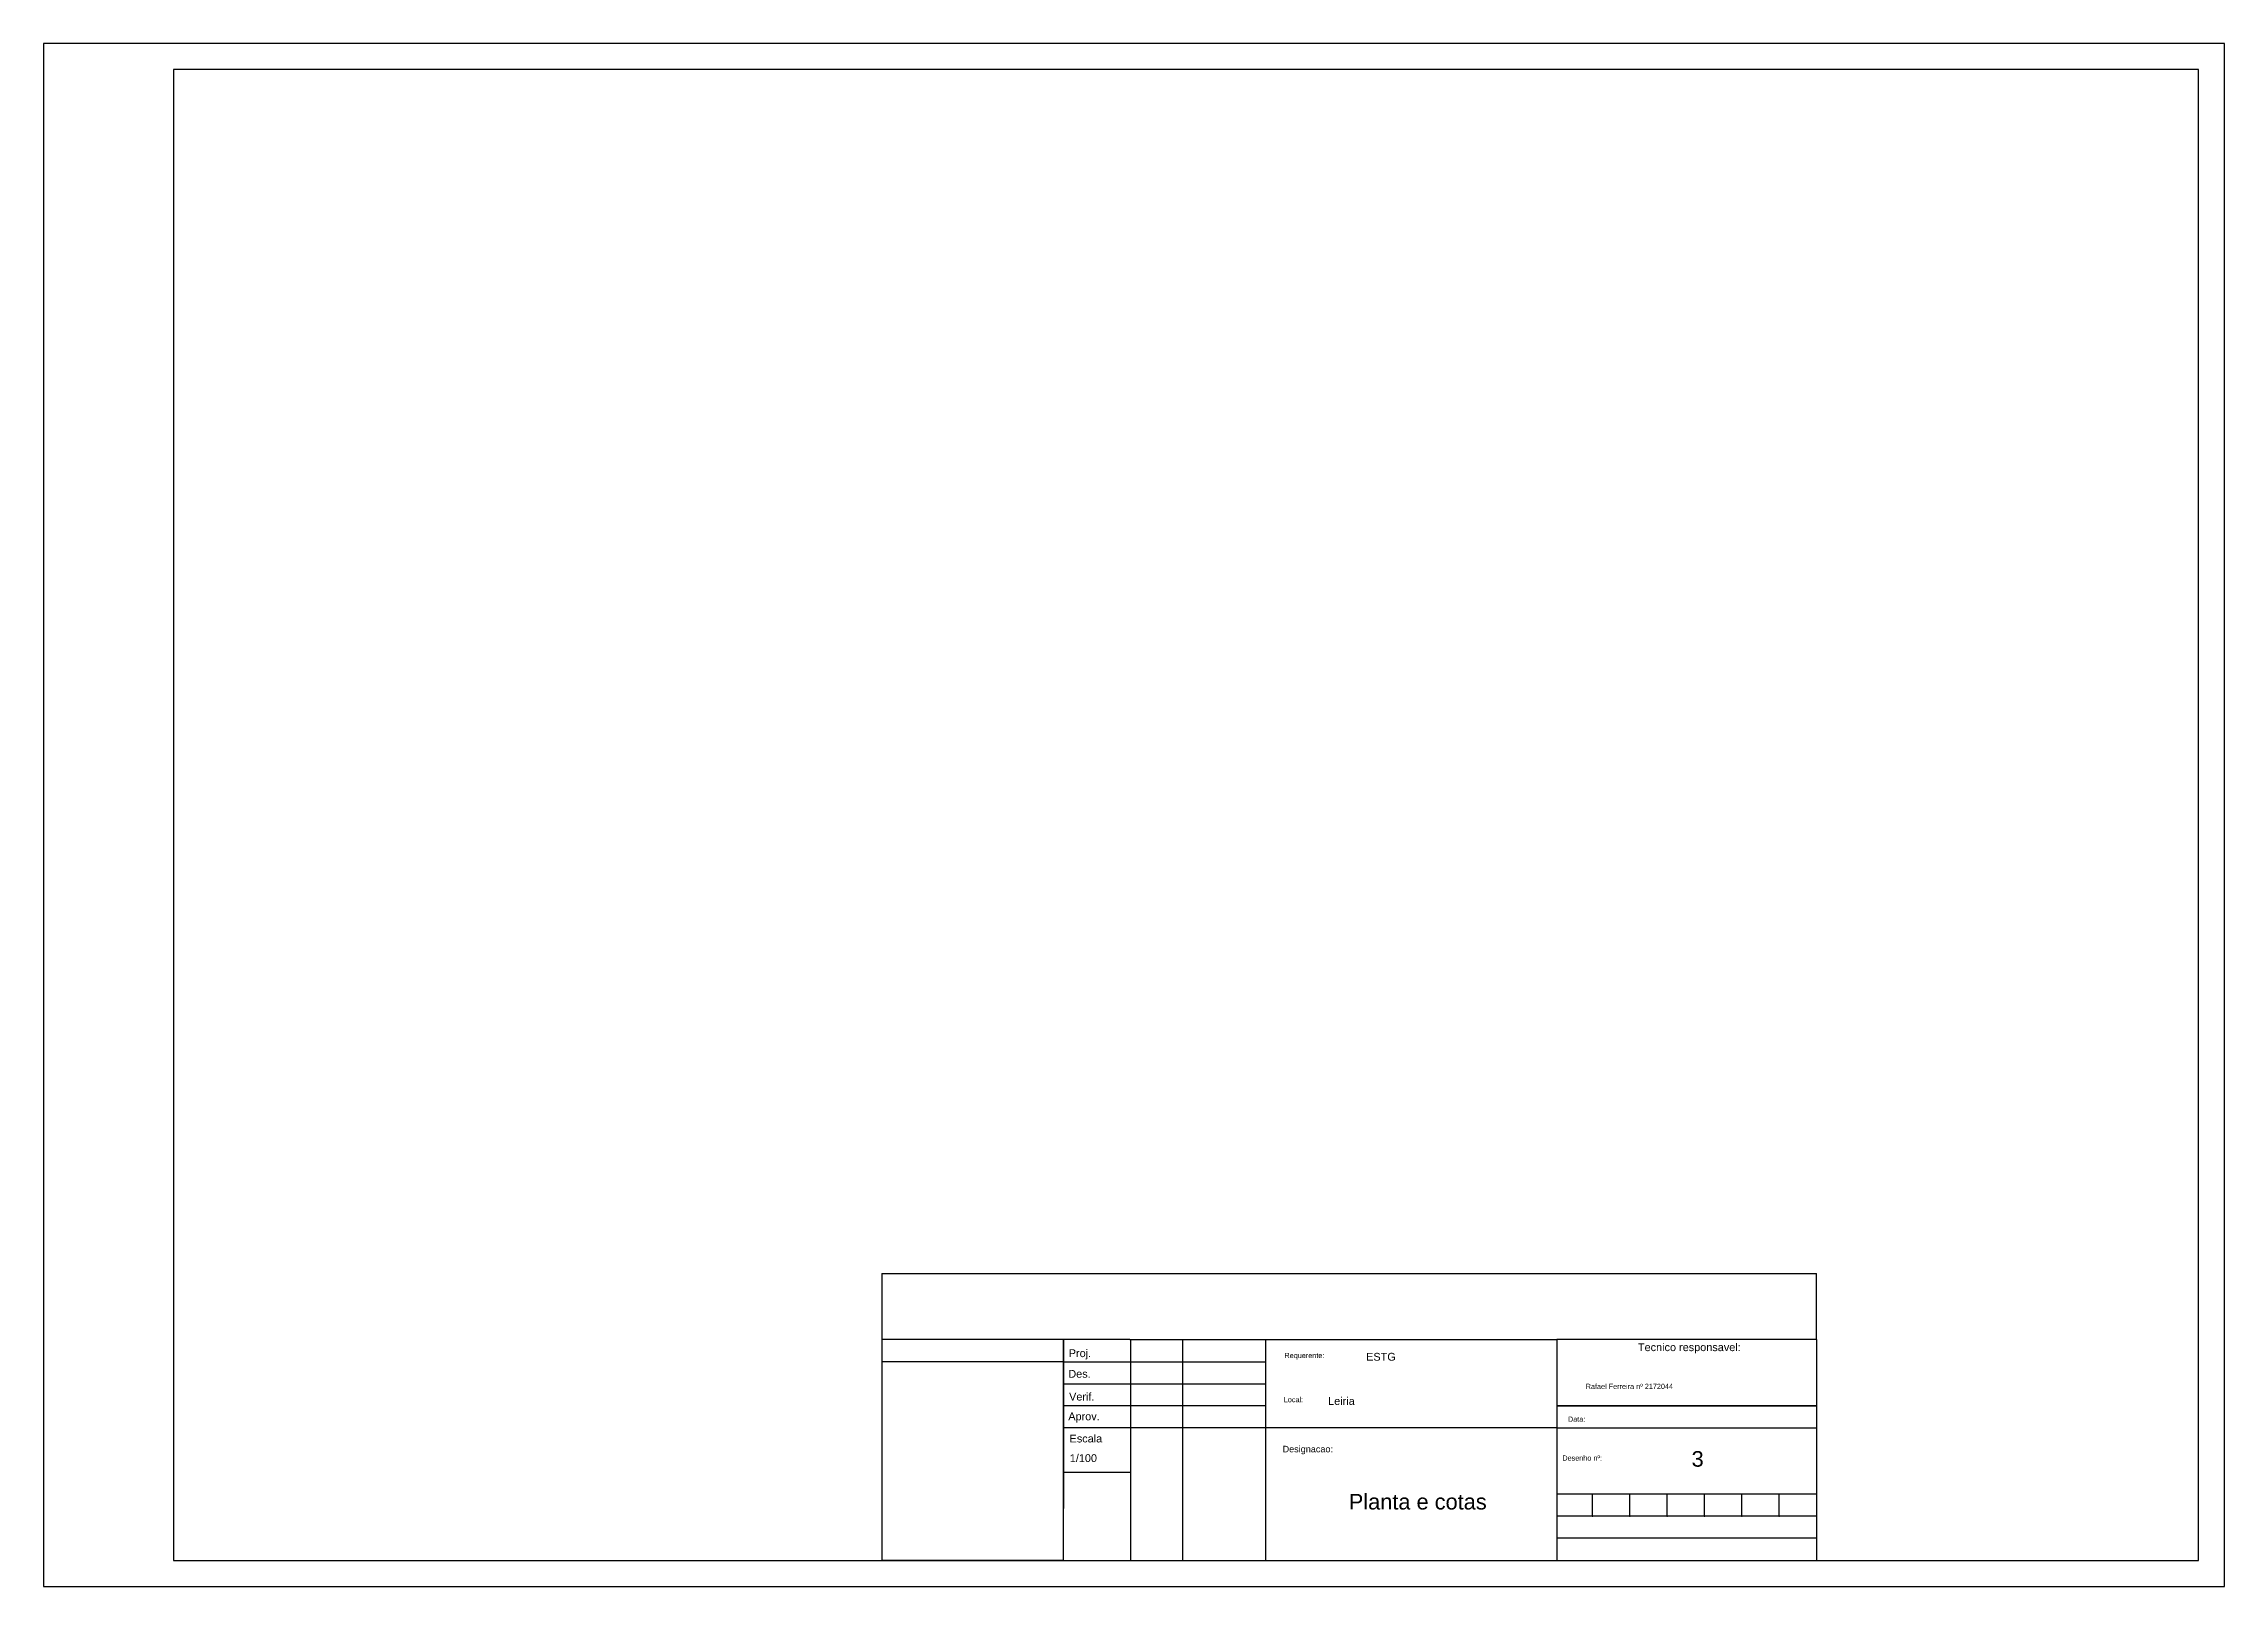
# Model space of a CAD drawing. Header units: millimetres. Extents: x 1315 to 1720, y -131 to -50.
# Drawn here: x 1629.66 to 1671.66, y -130.65 to -100.95 of the extents above; entities that cross this region are included whole.
import ezdxf

# ---------------------------------------------------------------- set-up
doc = ezdxf.new("R2010")
doc.units = ezdxf.units.MM
doc.styles.get("Standard").update_dxf_attribs({"font": 'ARIALUNI.TTF', "height": 0.22})

msp = doc.modelspace()

# ---------------------------------------------------------------- texts
for s, height, p in [('Tecnico responsavel:', 0.15, (1660.366, -126.122)), ('Proj.', 0.15, (1649.404, -126.237)), ('Requerente:', 0.1, (1653.558, -126.256)), ('Des.', 0.15, (1649.395, -126.634)), ('Rafael Ferreira nº 2172044', 0.1, (1659.36, -126.851)), ('Verif.', 0.15, (1649.41, -127.073)), ('Local:', 0.1, (1653.545, -127.106)), ('Leiria', 0.15, (1654.399, -127.158)), ('Aprov.', 0.15, (1649.395, -127.453)), ('Data:', 0.1, (1659.018, -127.482)), ('Escala', 0.15, (1649.419, -127.88)), ('1/100', 0.15, (1649.423, -128.257)), ('Designacao:', 0.125, (1653.522, -128.07)), ('3', 0.3, (1661.399, -128.347)), ('Desenho nº:', 0.1, (1658.91, -128.23)), ('Planta e cotas', 0.3, (1654.797, -129.171))]:
    msp.add_text(s, height=height).set_placement(p)
at = {"insert": (1655.131, -126.156), "char_height": 0.15, "width": 0.4425, "attachment_point": 1}
msp.add_mtext('ESTG', dxfattribs=at)

# ---------------------------------------------------------------- linework, layer by layer
for p, q in [((1629.66, -100.951), (1629.66, -130.651)), ((1671.66, -100.951), (1629.66, -100.951)), ((1671.66, -130.651), (1671.66, -100.951)), ((1645.802, -124.626), (1663.802, -124.626)), ((1645.802, -124.626), (1645.802, -130.151)), ((1663.802, -125.901), (1663.802, -124.626)), ((1649.302, -125.901), (1645.802, -125.901)), ((1650.579, -125.901), (1649.302, -125.901)), ((1649.302, -130.151), (1649.302, -125.901)), ((1649.302, -125.901), (1649.302, -129.153)), ((1650.579, -125.901), (1651.602, -125.901)), ((1650.602, -130.151), (1650.602, -125.901)), ((1651.602, -125.901), (1653.202, -125.901)), ((1651.602, -130.151), (1651.602, -125.901)), ((1653.202, -125.901), (1658.802, -125.901)), ((1653.202, -130.151), (1653.202, -125.901)), ((1663.802, -125.901), (1658.802, -125.901)), ((1658.802, -125.901), (1658.802, -130.151)), ((1663.802, -125.901), (1663.802, -125.901)), ((1663.802, -125.901), (1663.802, -130.151)), ((1649.302, -126.326), (1645.802, -126.326)), ((1649.302, -126.326), (1653.202, -126.326)), ((1649.302, -126.751), (1653.202, -126.751)), ((1653.202, -127.176), (1649.302, -127.176)), ((1663.802, -127.176), (1658.802, -127.176)), ((1658.802, -127.176), (1663.802, -127.176)), ((1658.802, -127.601), (1649.302, -127.601)), ((1658.802, -127.601), (1663.802, -127.601)), ((1649.302, -128.451), (1650.602, -128.451)), ((1663.802, -128.876), (1658.802, -128.876)), ((1659.492, -129.301), (1659.492, -128.876)), ((1660.21, -129.301), (1660.21, -128.876)), ((1660.929, -129.301), (1660.929, -128.876)), ((1661.647, -129.301), (1661.647, -128.876)), ((1662.365, -129.301), (1662.365, -128.876)), ((1663.083, -129.301), (1663.083, -128.876)), ((1663.802, -129.301), (1658.802, -129.301)), ((1663.802, -129.726), (1658.802, -129.726)), ((1649.302, -130.151), (1645.802, -130.151)), ((1649.302, -130.151), (1649.302, -130.151)), ((1649.302, -130.151), (1663.802, -130.151)), ((1629.66, -130.651), (1671.66, -130.651))]:
    msp.add_line(p, q)
at = {"color": 30}
for p, q in [((1632.16, -101.451), (1632.16, -130.151)), ((1671.16, -101.451), (1632.16, -101.451)), ((1671.16, -130.151), (1671.16, -101.451)), ((1632.16, -130.151), (1671.16, -130.151))]:
    msp.add_line(p, q, dxfattribs=at)
for p in [(1659.492, -129.301), (1660.21, -129.301), (1660.929, -129.301), (1661.647, -129.301), (1662.365, -129.301), (1663.083, -129.301)]:
    msp.add_point(p)

msp.set_redraw_order([(e.dxf.handle, doc.entitydb.next_handle()) for e in msp.query("TEXT MTEXT ATTDEF DIMENSION ARC_DIMENSION")])  # texts and dimensions are drawn at this point

doc.saveas('drawing.dxf')
